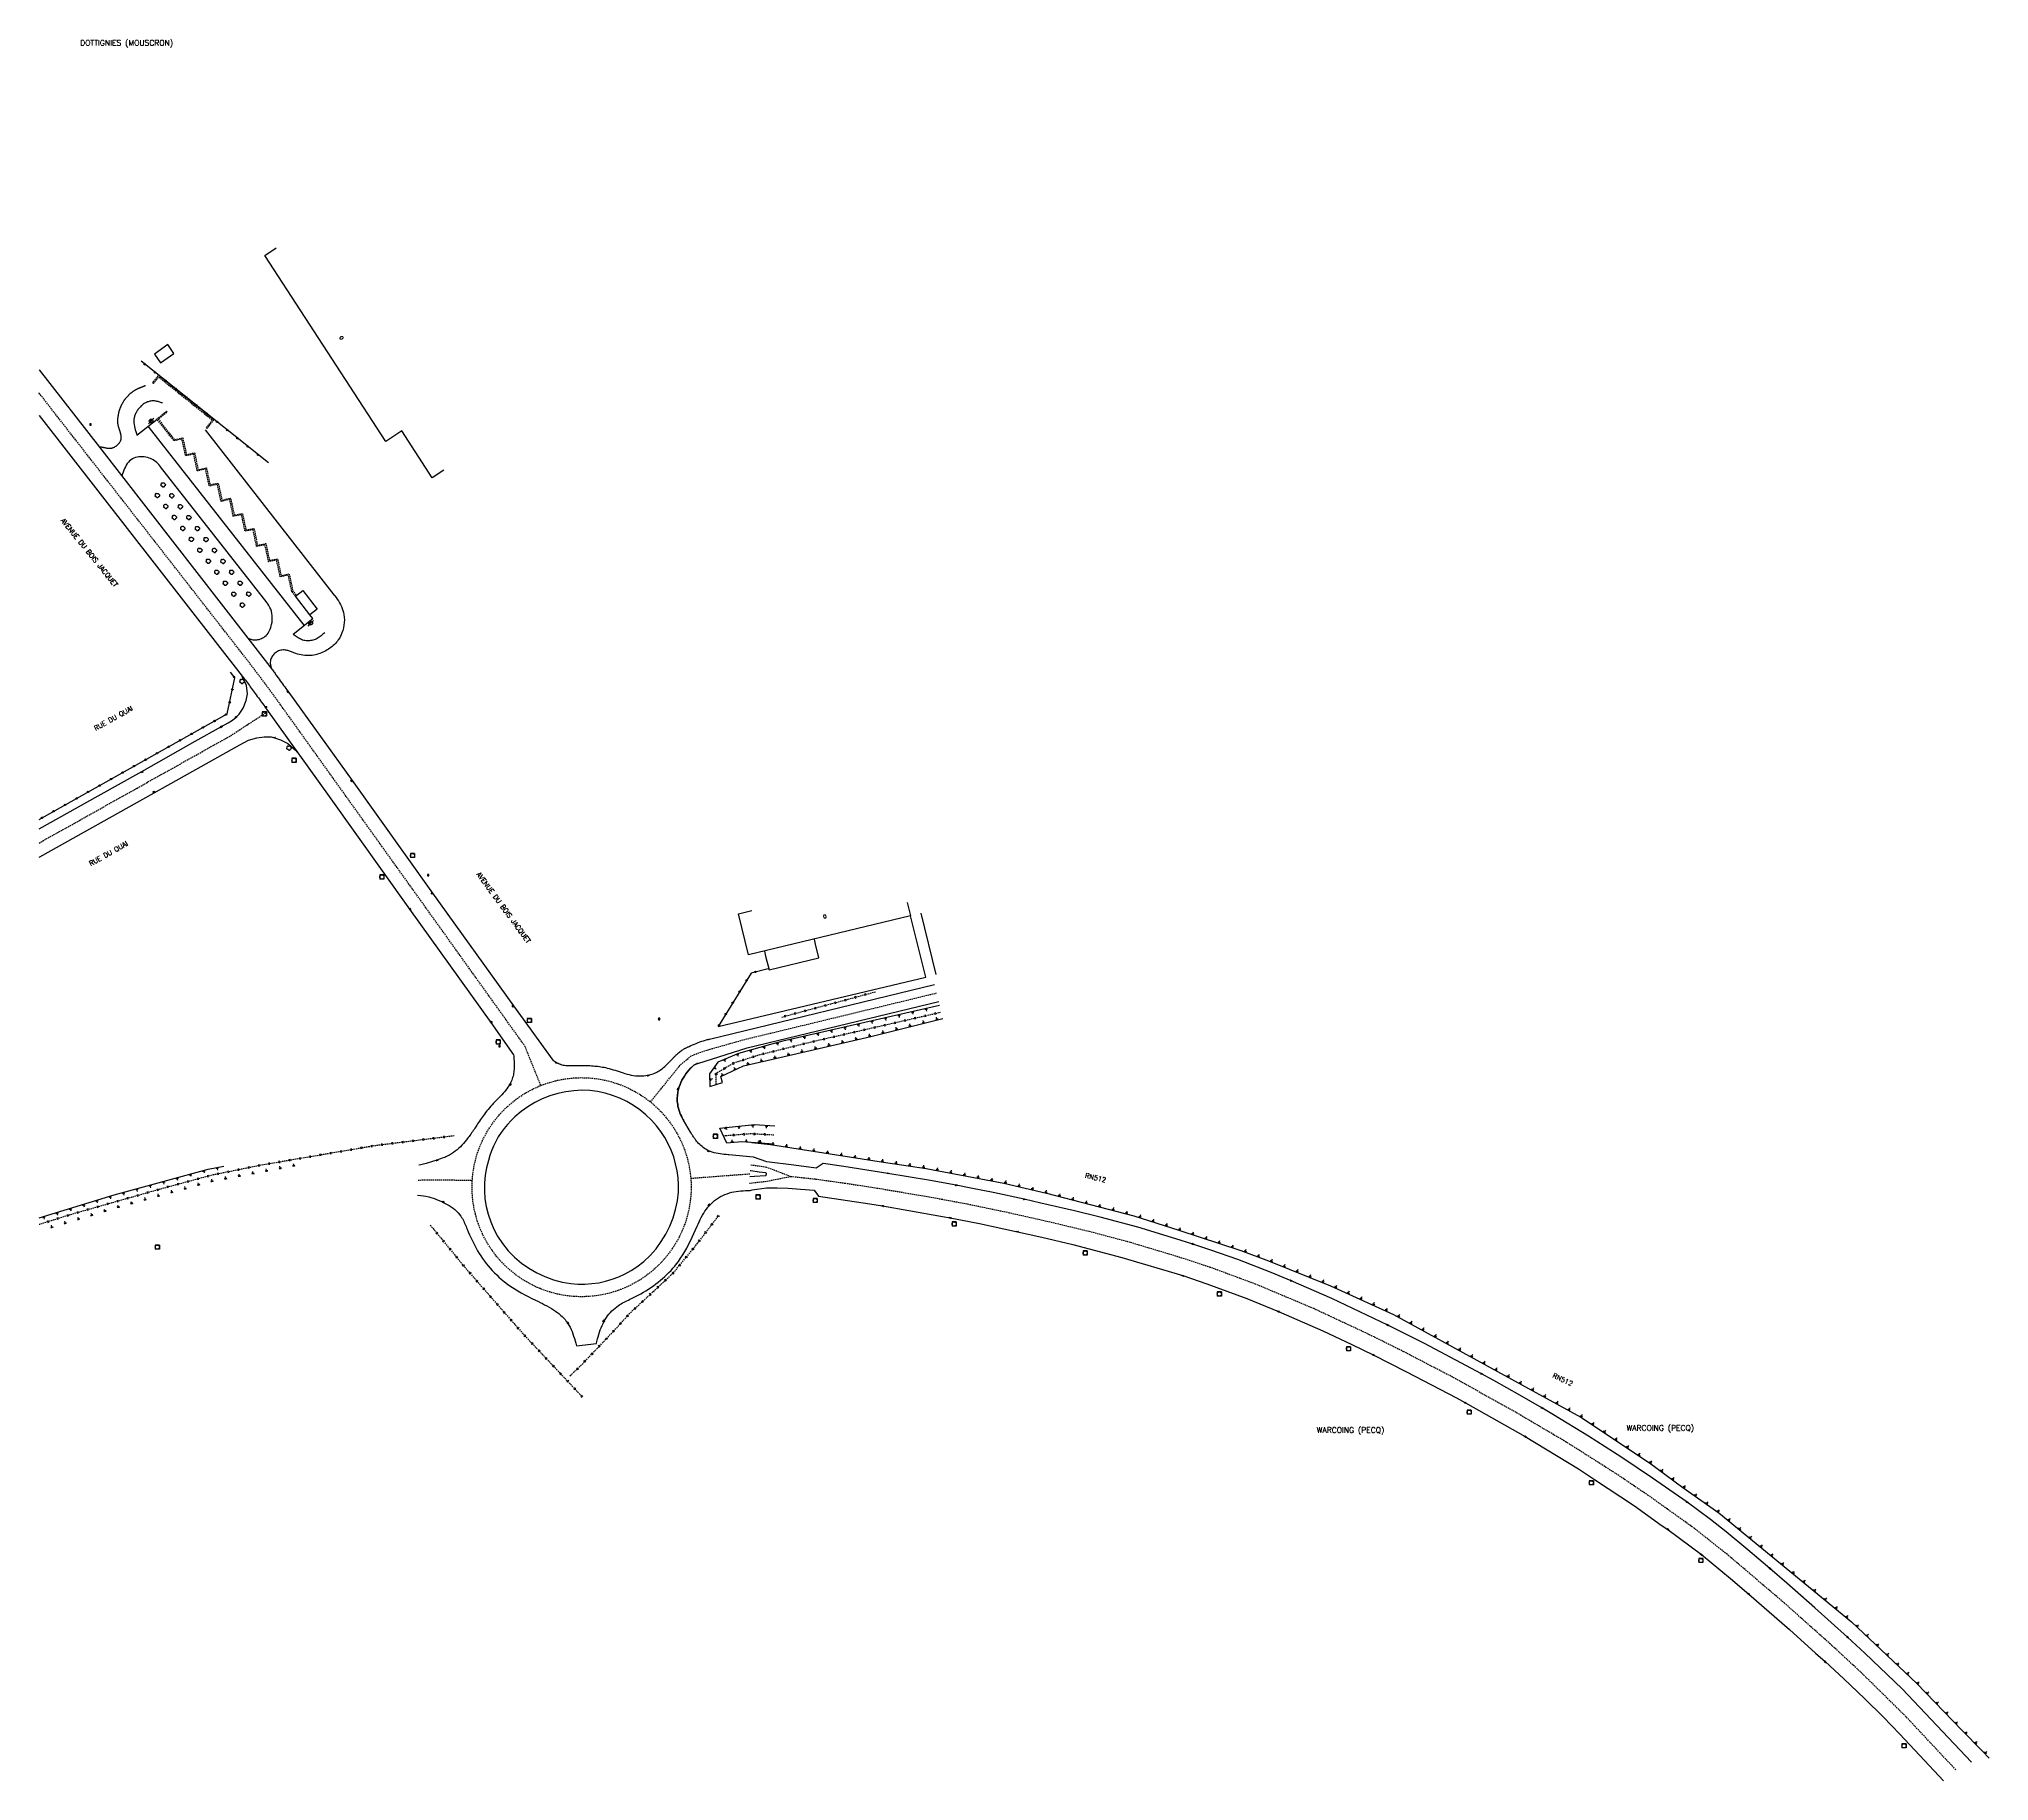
# Model space of a CAD drawing. Header units: millimetres. Extents: x 76000 to 76994, y 157002 to 158000.
# Drawn here: x 76000 to 76703, y 157136 to 157764 of the extents above; entities that cross this region are included whole.
import ezdxf
from ezdxf.enums import TextEntityAlignment as Align

# ---------------------------------------------------------------- set-up
doc = ezdxf.new("R2010")
doc.units = ezdxf.units.MM
doc.linetypes.add('DASHED', pattern=[0.75, 0.5, -0.25])
doc.layers.get('0').update_dxf_attribs({"linetype": 'CONTINUOUS'})
for name, color, linetype in [('W0001', 6, 'DASHED'), ('W0008', 7, 'CONTINUOUS'), ('W0100', 7, 'CONTINUOUS'), ('W0112', 1, 'DASHED'), ('W0211', 2, 'CONTINUOUS'), ('W0220', 5, 'DASHED'), ('W0300', 7, 'CONTINUOUS'), ('W0322', 7, 'CONTINUOUS'), ('W0330', 7, 'CONTINUOUS'), ('W0400', 7, 'CONTINUOUS'), ('W0420', 7, 'CONTINUOUS'), ('W0471', 7, 'CONTINUOUS'), ('W0980', 7, 'CONTINUOUS'), ('W0989', 7, 'CONTINUOUS'), ('W0991', 7, 'CONTINUOUS')]:
    doc.layers.add(name, color=color, linetype=linetype)
doc.styles.get("Standard").update_dxf_attribs({"font": 'romans.shx', "width": 0.85})

# ---------------------------------------------------------------- blocks, each defined once
blk = doc.blocks.new('T400')
for p, q in [((-0.15, 0.3), (0.15, 0.3)), ((-0.15, -0.25), (-0.15, 0.3)), ((-0.15, 0.15), (0.15, 0.15)), ((-0.15, 0), (0.15, 0)), ((0.15, 0.3), (0.15, -0.25)), ((-0.15, -0.15), (0.15, -0.15)), ((-0.15, -0.25), (-0.15, -0.3)), ((-0.15, -0.3), (0.15, -0.3)), ((0.15, -0.3), (0.15, -0.25))]:
    blk.add_line(p, q)
blk = doc.blocks.new('T420')
for p, q in [((0.75, 0.75), (-0.75, 0.75)), ((-0.75, 0.75), (-0.75, -0.75)), ((0.75, 0.75), (0.75, -0.75)), ((0.75, -0.75), (-0.75, -0.75))]:
    blk.add_line(p, q)
blk.add_ellipse((0, 0), major_axis=(-0.53, 0.53), ratio=1, start_param=3.926991, end_param=10.210176)
blk = doc.blocks.new('T300')
for p, q in [((-0.8, 0.51), (-0.86, 0.34)), ((-0.86, 0.34), (-0.86, 0.17)), ((-0.86, 0.17), (-0.74, 0.06)), ((-0.69, 0.63), (-0.8, 0.51)), ((-0.8, -0.06), (-0.74, 0.06)), ((-0.74, 0.06), (-0.69, 0.11)), ((-0.57, 0.69), (-0.69, 0.63)), ((-0.46, 0.69), (-0.57, 0.69)), ((-0.29, 0.63), (-0.46, 0.69)), ((-0.29, 0.63), (-0.17, 0.74)), ((-0.23, 0.57), (-0.29, 0.63)), ((-0.17, 0.74), (-0.06, 0.8)), ((-0.06, 0.8), (0.06, 0.8)), ((0.06, 0.8), (0.23, 0.74)), ((0.23, 0.74), (0.34, 0.63)), ((0.34, 0.63), (0.4, 0.51)), ((0.46, 0.46), (0.34, 0.46)), ((0.4, 0.51), (0.4, 0.46)), ((0.57, 0.4), (0.46, 0.46)), ((0.57, 0.4), (0.69, 0.29)), ((0.69, 0.29), (0.74, 0.17)), ((0.74, 0.06), (0.69, -0.17)), ((0.74, 0.17), (0.74, 0.06)), ((-0.8, -0.17), (-0.8, -0.06)), ((-0.8, -0.23), (-0.8, -0.17)), ((-0.74, -0.34), (-0.8, -0.23)), ((-0.69, -0.4), (-0.74, -0.34)), ((-0.51, -0.46), (-0.69, -0.4)), ((-0.4, -0.46), (-0.51, -0.46)), ((-0.4, -0.46), (-0.34, -0.46)), ((-0.34, -0.46), (-0.34, -0.4)), ((-0.34, -0.51), (-0.34, -0.46)), ((-0.29, -0.63), (-0.34, -0.51)), ((-0.17, -0.74), (-0.29, -0.63)), ((-0.06, -0.8), (-0.17, -0.74)), ((0.06, -0.8), (-0.06, -0.8)), ((0.17, -0.74), (0.06, -0.8)), ((0.23, -0.69), (0.17, -0.74)), ((0.29, -0.46), (0.23, -0.46)), ((0.29, -0.63), (0.23, -0.69)), ((0.46, -0.4), (0.29, -0.46)), ((0.34, -0.51), (0.29, -0.63)), ((0.34, -0.51), (0.34, -0.46)), ((0.57, -0.34), (0.46, -0.4)), ((0.63, -0.29), (0.57, -0.34)), ((0.69, -0.17), (0.63, -0.29))]:
    blk.add_line(p, q)
blk = doc.blocks.new('t322o')
at = {"color": 0, "linetype": 'Continuous'}
for radius in [0.25, 0.15]:
    blk.add_circle((0, 0), radius, dxfattribs=at)
blk = doc.blocks.new('T471')
for p, q in [((-0.333334, 0.333334), (-0.333334, -0.333334)), ((-0.333334, 0.333334), (0.333334, 0.333334)), ((-0.333334, 0), (0, 0)), ((0.500001, 0.500001), (1.000002, 1.000002)), ((-0.500001, -0.500001), (-1.000002, -1.000002)), ((-0.333334, -0.333334), (0.333334, -0.333334))]:
    blk.add_line(p, q)
blk.add_ellipse((0, 0), major_axis=(0.471405, 0.471405), ratio=1, start_param=5.4977871438, end_param=11.780972451)
blk = doc.blocks.new('t220o')
at = {"color": 0, "linetype": 'Continuous'}
for p, q in [((-0.25, 0.25), (0.25, 0.25)), ((-0.25, -0.25), (0.25, -0.25))]:
    blk.add_line(p, q, dxfattribs=at)
blk = doc.blocks.new('t211o')
at = {"color": 0, "linetype": 'Continuous'}
for p, q in [((-0.29, 0.5), (-0.29, 0)), ((0, 1), (0, 0)), ((0.29, 0.5), (0.29, 0))]:
    blk.add_line(p, q, dxfattribs=at)
blk = doc.blocks.new('t330o')
at = {"color": 0, "linetype": 'Continuous'}
for p, q in [((0.25, -0.25), (-0.25, 0.25)), ((-0.25, -0.25), (0.25, 0.25)), ((-0.25, 0.25), (-0.25, -0.25)), ((0.25, 0.25), (-0.25, 0.25)), ((0.25, -0.25), (0.25, 0.25)), ((-0.25, -0.25), (0.25, -0.25)), ((-0.25, -0.25), (-0.25, -0.25))]:
    blk.add_line(p, q, dxfattribs=at)

msp = doc.modelspace()

# ---------------------------------------------------------------- linework, layer by layer
at = {"layer": 'W0001', "flags": 128}
for points in [[(76180.84, 157386.89), (76175.18, 157400.98), (76155.15, 157428.99), (76090.35, 157519.48), (76087.2, 157523.87), (76081.53, 157531.7), (76075.27, 157539.94), (76000.04, 157636.42), (76000.04, 157636.42), (76000.04, 157636.42), (76000.04, 157636.42), (76000.04, 157636.42), (76000, 157636.47)], [(76220.34, 157380.96), (76231.09, 157394.27), (76235.17, 157397.64), (76238.59, 157398.96), (76242.66, 157400.22), (76248.11, 157401.75), (76254.44, 157403.53), (76323.49, 157420.24)], [(76136.6, 157352.77), (76140.11, 157352.95), (76156.14, 157352.76)], [(76256.19, 157354.96), (76234.9, 157353.35)]]:
    msp.add_lwpolyline(points, dxfattribs=at)
at = {"layer": 'W0001'}
for points in [[(76000, 157474.27), (76014.67, 157482.48), (76035.34, 157494.07), (76044.08, 157498.97), (76056.62, 157505.98), (76069.04, 157512.93), (76074.91, 157516.8), (76082.56, 157521.74)], [(76270.98, 157354.03), (76262.25, 157357.37), (76256.42, 157358.21)], [(76690.75, 157140.32), (76687.15, 157144.13), (76672.86, 157159.38), (76656.96, 157175.06), (76646.12, 157185.1), (76629.08, 157200.28), (76609.03, 157217.4), (76596.6, 157227.25), (76579.93, 157239.18), (76568.17, 157247.1), (76550.4, 157258.39), (76532.36, 157268.99), (76509.52, 157281.75), (76491.86, 157290.92), (76479.49, 157297.08), (76459.39, 157306.47), (76438.44, 157315.29), (76422.1, 157321.34), (76409.68, 157325.39), (76393.4, 157330.29), (76378.41, 157334.25), (76365.2, 157337.44), (76349.73, 157340.93), (76334.52, 157344.1), (76320.82, 157346.65), (76302.06, 157349.81), (76290.71, 157351.55), (76279.66, 157353.09), (76270.98, 157354.03), (76262.22, 157352.28), (76256.08, 157351.58)]]:
    msp.add_lwpolyline(points, dxfattribs=at)
at = {"layer": 'W0001', "flags": 128}
msp.add_lwpolyline([(76235.02, 157350.24), (76235.02, 157350.24), (76235, 157349.27), (76234.97, 157348.3), (76234.91, 157347.34), (76234.83, 157346.37), (76234.72, 157345.41), (76234.59, 157344.45), (76234.43, 157343.49), (76234.26, 157342.54), (76234.06, 157341.59), (76233.83, 157340.65), (76233.59, 157339.71), (76233.32, 157338.78), (76233.02, 157337.86), (76232.71, 157336.94), (76232.37, 157336.03), (76232.01, 157335.13), (76231.63, 157334.24), (76231.23, 157333.36), (76230.8, 157332.49), (76230.35, 157331.63), (76229.89, 157330.78), (76229.4, 157329.95), (76228.89, 157329.12), (76228.36, 157328.31), (76227.81, 157327.51), (76227.25, 157326.73), (76226.66, 157325.95), (76226.06, 157325.2), (76225.43, 157324.46), (76224.79, 157323.73), (76224.13, 157323.02), (76223.45, 157322.33), (76222.76, 157321.65), (76222.05, 157320.99), (76221.32, 157320.35), (76220.58, 157319.73), (76219.83, 157319.12), (76219.06, 157318.53), (76218.27, 157317.97), (76217.47, 157317.42), (76216.66, 157316.89), (76215.83, 157316.38), (76215, 157315.89), (76214.15, 157315.43), (76213.29, 157314.98), (76212.42, 157314.56), (76211.54, 157314.15), (76210.65, 157313.77), (76209.75, 157313.41), (76208.84, 157313.07), (76207.92, 157312.76), (76207, 157312.47), (76206.07, 157312.2), (76205.13, 157311.95), (76204.19, 157311.72), (76203.24, 157311.52), (76202.29, 157311.35), (76201.33, 157311.19), (76200.37, 157311.06), (76199.41, 157310.96), (76198.44, 157310.87), (76197.48, 157310.81), (76196.51, 157310.78), (76195.54, 157310.77), (76194.57, 157310.78), (76193.6, 157310.81), (76192.64, 157310.87), (76191.67, 157310.96), (76190.71, 157311.06), (76189.75, 157311.19), (76188.79, 157311.35), (76187.84, 157311.52), (76186.89, 157311.72), (76185.95, 157311.95), (76185.01, 157312.2), (76184.08, 157312.47), (76183.16, 157312.76), (76182.24, 157313.07), (76181.33, 157313.41), (76180.43, 157313.77), (76179.54, 157314.15), (76178.66, 157314.56), (76177.79, 157314.98), (76176.93, 157315.43), (76176.08, 157315.89), (76175.25, 157316.38), (76174.42, 157316.89), (76173.61, 157317.42), (76172.81, 157317.97), (76172.02, 157318.53), (76171.25, 157319.12), (76170.5, 157319.73), (76169.76, 157320.35), (76169.03, 157320.99), (76168.32, 157321.65), (76167.63, 157322.33), (76166.95, 157323.02), (76166.29, 157323.73), (76165.65, 157324.46), (76165.03, 157325.2), (76164.42, 157325.95), (76163.83, 157326.73), (76163.27, 157327.51), (76162.72, 157328.31), (76162.19, 157329.12), (76161.68, 157329.95), (76161.19, 157330.78), (76160.73, 157331.63), (76160.28, 157332.49), (76159.86, 157333.36), (76159.45, 157334.24), (76159.07, 157335.13), (76158.71, 157336.03), (76158.37, 157336.94), (76158.06, 157337.86), (76157.76, 157338.78), (76157.5, 157339.71), (76157.25, 157340.65), (76157.02, 157341.59), (76156.82, 157342.54), (76156.65, 157343.49), (76156.49, 157344.45), (76156.36, 157345.41), (76156.26, 157346.37), (76156.17, 157347.34), (76156.11, 157348.3), (76156.08, 157349.27), (76156.07, 157350.24), (76156.07, 157350.24), (76156.08, 157351.21), (76156.11, 157352.18), (76156.17, 157353.14), (76156.26, 157354.11), (76156.36, 157355.07), (76156.49, 157356.03), (76156.65, 157356.99), (76156.82, 157357.94), (76157.02, 157358.89), (76157.25, 157359.83), (76157.5, 157360.77), (76157.76, 157361.7), (76158.06, 157362.62), (76158.37, 157363.54), (76158.71, 157364.45), (76159.07, 157365.35), (76159.45, 157366.24), (76159.86, 157367.12), (76160.28, 157367.99), (76160.73, 157368.85), (76161.19, 157369.7), (76161.68, 157370.54), (76162.19, 157371.36), (76162.72, 157372.17), (76163.27, 157372.97), (76163.83, 157373.76), (76164.42, 157374.53), (76165.03, 157375.28), (76165.65, 157376.02), (76166.29, 157376.75), (76166.95, 157377.46), (76167.63, 157378.15), (76168.32, 157378.83), (76169.03, 157379.49), (76169.76, 157380.13), (76170.5, 157380.76), (76171.25, 157381.36), (76172.02, 157381.95), (76172.81, 157382.52), (76173.61, 157383.06), (76174.42, 157383.59), (76175.25, 157384.1), (76176.08, 157384.59), (76176.93, 157385.05), (76177.79, 157385.5), (76178.66, 157385.93), (76179.54, 157386.33), (76180.43, 157386.71), (76181.33, 157387.07), (76182.24, 157387.41), (76183.16, 157387.72), (76184.08, 157388.02), (76185.01, 157388.29), (76185.95, 157388.53), (76186.89, 157388.76), (76187.84, 157388.96), (76188.79, 157389.13), (76189.75, 157389.29), (76190.71, 157389.42), (76191.67, 157389.53), (76192.64, 157389.61), (76193.6, 157389.67), (76194.57, 157389.7), (76195.54, 157389.72), (76196.51, 157389.7), (76197.48, 157389.67), (76198.44, 157389.61), (76199.41, 157389.53), (76200.37, 157389.42), (76201.33, 157389.29), (76202.29, 157389.13), (76203.24, 157388.96), (76204.19, 157388.76), (76205.13, 157388.53), (76206.07, 157388.29), (76207, 157388.02), (76207.92, 157387.72), (76208.84, 157387.41), (76209.75, 157387.07), (76210.65, 157386.71), (76211.54, 157386.33), (76212.42, 157385.93), (76213.29, 157385.5), (76214.15, 157385.05), (76215, 157384.59), (76215.83, 157384.1), (76216.66, 157383.59), (76217.47, 157383.06), (76218.27, 157382.52), (76219.06, 157381.95), (76219.83, 157381.36), (76220.58, 157380.76), (76221.32, 157380.13), (76222.05, 157379.49), (76222.76, 157378.83), (76223.45, 157378.15), (76224.13, 157377.46), (76224.79, 157376.75), (76225.43, 157376.02), (76226.06, 157375.28), (76226.66, 157374.53), (76227.25, 157373.76), (76227.81, 157372.97), (76228.36, 157372.17), (76228.89, 157371.36), (76229.4, 157370.54), (76229.89, 157369.7), (76230.35, 157368.85), (76230.8, 157367.99), (76231.23, 157367.12), (76231.63, 157366.24), (76232.01, 157365.35), (76232.37, 157364.45), (76232.71, 157363.54), (76233.02, 157362.62), (76233.32, 157361.7), (76233.59, 157360.77), (76233.83, 157359.83), (76234.06, 157358.89), (76234.26, 157357.94), (76234.43, 157356.99), (76234.59, 157356.03), (76234.72, 157355.07), (76234.83, 157354.11), (76234.91, 157353.14), (76234.97, 157352.18), (76235, 157351.21)], close=True, dxfattribs=at)
at = {"layer": 'W0008', "flags": 128}
for points in [[(76000, 157644.85), (76000.04, 157644.8), (76021.76, 157616.99), (76083.13, 157537.93), (76083.17, 157537.9), (76083.19, 157537.87), (76083.22, 157537.82), (76083.24, 157537.79), (76083.28, 157537.76), (76083.3, 157537.71), (76083.33, 157537.68), (76083.36, 157537.65), (76083.38, 157537.62), (76083.42, 157537.57), (76083.65, 157537.26), (76083.89, 157536.95), (76084.13, 157536.64), (76084.36, 157536.31), (76084.59, 157535.99), (76084.82, 157535.68), (76085.05, 157535.35), (76085.28, 157535.04), (76085.51, 157534.71), (76085.74, 157534.39), (76085.74, 157534.39), (76086.14, 157533.84), (76086.54, 157533.29), (76086.94, 157532.74), (76087.35, 157532.18), (76087.76, 157531.63), (76088.16, 157531.09), (76088.56, 157530.54), (76088.97, 157529.99), (76089.37, 157529.43), (76089.77, 157528.88), (76089.77, 157528.88), (76089.79, 157528.85), (76089.83, 157528.81), (76089.85, 157528.77), (76089.87, 157528.73), (76089.9, 157528.7), (76089.93, 157528.66), (76089.95, 157528.62), (76089.98, 157528.59), (76090.01, 157528.55), (76090.04, 157528.51), (76112.83, 157496.79), (76141.76, 157456.25), (76170.95, 157415.6), (76185.12, 157396.03), (76185.26, 157395.93), (76185.4, 157395.84), (76185.54, 157395.76), (76185.67, 157395.67), (76185.81, 157395.59), (76185.95, 157395.5), (76186.09, 157395.42), (76186.23, 157395.34), (76186.37, 157395.26), (76186.51, 157395.18), (76186.7, 157395.07), (76186.88, 157394.98), (76187.07, 157394.89), (76187.26, 157394.81), (76187.45, 157394.73), (76187.64, 157394.65), (76187.83, 157394.57), (76188.03, 157394.51), (76188.22, 157394.43), (76188.42, 157394.38), (76188.9, 157394.26), (76189.37, 157394.18), (76189.86, 157394.12), (76190.34, 157394.07), (76190.83, 157394.06), (76191.33, 157394.04), (76191.83, 157394.04), (76192.33, 157394.05), (76192.82, 157394.07), (76193.32, 157394.09), (76193.9, 157394.1), (76194.48, 157394.1), (76195.07, 157394.12), (76195.65, 157394.12), (76196.22, 157394.12), (76196.81, 157394.1), (76197.39, 157394.08), (76197.97, 157394.07), (76198.54, 157394.04), (76199.12, 157394), (76199.69, 157393.96), (76200.26, 157393.91), (76200.83, 157393.86), (76201.4, 157393.8), (76201.96, 157393.72), (76202.53, 157393.64), (76203.09, 157393.55), (76203.65, 157393.44), (76204.21, 157393.33), (76204.76, 157393.19), (76205.48, 157393), (76206.2, 157392.8), (76206.91, 157392.58), (76207.62, 157392.36), (76208.33, 157392.13), (76209.04, 157391.89), (76209.75, 157391.66), (76210.47, 157391.44), (76211.18, 157391.22), (76211.91, 157391.01), (76211.91, 157391.01), (76212.66, 157390.84), (76213.41, 157390.67), (76214.17, 157390.54), (76214.93, 157390.43), (76215.7, 157390.37), (76216.47, 157390.32), (76217.22, 157390.32), (76217.99, 157390.37), (76218.74, 157390.46), (76219.49, 157390.59), (76219.95, 157390.7), (76220.41, 157390.82), (76220.87, 157390.96), (76221.32, 157391.12), (76221.76, 157391.31), (76222.2, 157391.51), (76222.63, 157391.71), (76223.05, 157391.95), (76223.46, 157392.18), (76223.86, 157392.45), (76224.29, 157392.74), (76224.69, 157393.04), (76225.1, 157393.37), (76225.49, 157393.7), (76225.87, 157394.05), (76226.24, 157394.4), (76226.61, 157394.76), (76226.98, 157395.13), (76227.33, 157395.51), (76227.68, 157395.88), (76227.85, 157396.07), (76228.02, 157396.26), (76228.19, 157396.43), (76228.37, 157396.62), (76228.54, 157396.8), (76228.71, 157396.99), (76228.88, 157397.16), (76229.06, 157397.35), (76229.23, 157397.52), (76229.41, 157397.71), (76229.68, 157397.96), (76229.95, 157398.21), (76230.23, 157398.44), (76230.5, 157398.69), (76230.79, 157398.91), (76231.08, 157399.15), (76231.38, 157399.36), (76231.67, 157399.57), (76231.98, 157399.77), (76232.29, 157399.96), (76232.29, 157399.96), (76232.49, 157400.07), (76232.68, 157400.18), (76232.88, 157400.29), (76233.07, 157400.38), (76233.27, 157400.49), (76233.47, 157400.58), (76233.67, 157400.68), (76233.87, 157400.77), (76234.07, 157400.86), (76234.27, 157400.96), (76234.91, 157401.25), (76235.56, 157401.53), (76236.2, 157401.82), (76236.85, 157402.08), (76237.5, 157402.33), (76238.17, 157402.58), (76238.82, 157402.81), (76239.49, 157403.03), (76240.17, 157403.22), (76240.84, 157403.41), (76240.92, 157403.42), (76240.99, 157403.44), (76241.06, 157403.47), (76241.14, 157403.49), (76241.21, 157403.5), (76241.28, 157403.52), (76241.36, 157403.53), (76241.43, 157403.55), (76241.51, 157403.58), (76241.58, 157403.59), (76322.75, 157423.29)], [(76038.38, 157639.06), (76038.35, 157639.06), (76038.2, 157639), (76038.05, 157638.95), (76037.89, 157638.89), (76037.74, 157638.84), (76037.58, 157638.78), (76037.43, 157638.72), (76037.27, 157638.67), (76037.12, 157638.61), (76036.97, 157638.56), (76036.81, 157638.5), (76036.67, 157638.44), (76036.52, 157638.38), (76036.36, 157638.31), (76036.21, 157638.25), (76036.06, 157638.19), (76035.92, 157638.13), (76035.77, 157638.05), (76035.62, 157637.99), (76035.47, 157637.91), (76035.38, 157637.88), (76035.24, 157637.8), (76035.09, 157637.72), (76034.95, 157637.64), (76034.81, 157637.56), (76034.67, 157637.49), (76034.53, 157637.39), (76034.39, 157637.31), (76034.25, 157637.22), (76034.11, 157637.14), (76033.98, 157637.05), (76033.84, 157636.96), (76033.71, 157636.86), (76033.58, 157636.77), (76033.45, 157636.66), (76033.31, 157636.57), (76033.19, 157636.47), (76033.05, 157636.36), (76032.93, 157636.25), (76032.91, 157636.24), (76032.79, 157636.14), (76032.67, 157636.03), (76032.55, 157635.93), (76032.43, 157635.82), (76032.31, 157635.69), (76032.2, 157635.58), (76032.08, 157635.47), (76031.96, 157635.35), (76031.85, 157635.24), (76031.74, 157635.11), (76031.63, 157634.99), (76031.52, 157634.86), (76031.41, 157634.74), (76031.31, 157634.61), (76031.21, 157634.49), (76031.11, 157634.36), (76031.01, 157634.24), (76030.91, 157634.1), (76030.81, 157633.97), (76030.73, 157633.86), (76030.64, 157633.72), (76030.55, 157633.6), (76030.46, 157633.46), (76030.37, 157633.32), (76030.29, 157633.18), (76030.2, 157633.04), (76030.12, 157632.9), (76030.04, 157632.75), (76029.96, 157632.61), (76029.88, 157632.47), (76029.8, 157632.32), (76029.72, 157632.18), (76029.65, 157632.04), (76029.58, 157631.88), (76029.51, 157631.74), (76029.45, 157631.58), (76029.39, 157631.44), (76029.33, 157631.29), (76029.31, 157631.25), (76029.25, 157631.11), (76029.19, 157630.96), (76029.14, 157630.8), (76029.08, 157630.65), (76029.03, 157630.49), (76028.97, 157630.35), (76028.93, 157630.19), (76028.88, 157630.04), (76028.83, 157629.88), (76028.79, 157629.72), (76028.75, 157629.55), (76028.71, 157629.4), (76028.67, 157629.24), (76028.63, 157629.08), (76028.6, 157628.93), (76028.56, 157628.76), (76028.53, 157628.6), (76028.5, 157628.44), (76028.47, 157628.27), (76028.44, 157628.13), (76028.42, 157627.96), (76028.39, 157627.8), (76028.37, 157627.63), (76028.35, 157627.47), (76028.33, 157627.3), (76028.32, 157627.15), (76028.3, 157626.97), (76028.29, 157626.82), (76028.28, 157626.65), (76028.28, 157626.47), (76028.28, 157626.32), (76028.28, 157626.16), (76028.29, 157625.99), (76028.3, 157625.83), (76028.32, 157625.66), (76028.33, 157625.51), (76028.35, 157625.35), (76028.38, 157625.19), (76028.39, 157625.13), (76028.42, 157624.97), (76028.45, 157624.82), (76028.49, 157624.66), (76028.53, 157624.51), (76028.57, 157624.35), (76028.62, 157624.19), (76028.67, 157624.05), (76028.72, 157623.9), (76028.77, 157623.74), (76028.82, 157623.58), (76028.88, 157623.43), (76028.92, 157623.27), (76028.98, 157623.11), (76029.03, 157622.96), (76029.09, 157622.8), (76029.13, 157622.65), (76029.19, 157622.49), (76029.24, 157622.33), (76029.28, 157622.16), (76029.31, 157622.04), (76029.35, 157621.88), (76029.39, 157621.71), (76029.42, 157621.55), (76029.45, 157621.38), (76029.49, 157621.22), (76029.5, 157621.05), (76029.52, 157620.88), (76029.53, 157620.72), (76029.54, 157620.55), (76029.54, 157620.4), (76029.53, 157620.22), (76029.52, 157620.07), (76029.5, 157619.91), (76029.47, 157619.74), (76029.44, 157619.58), (76029.4, 157619.43), (76029.38, 157619.38), (76029.32, 157619.22), (76029.27, 157619.07), (76029.2, 157618.93), (76029.12, 157618.79), (76029.04, 157618.65), (76028.95, 157618.5), (76028.85, 157618.36), (76028.75, 157618.24), (76028.65, 157618.1), (76028.53, 157617.97), (76028.42, 157617.85), (76028.3, 157617.74), (76028.17, 157617.61), (76028.05, 157617.51), (76027.91, 157617.41), (76027.78, 157617.3), (76027.65, 157617.21), (76027.51, 157617.12), (76027.36, 157617.02), (76027.22, 157616.93), (76027.07, 157616.85), (76026.92, 157616.79), (76026.76, 157616.71), (76026.62, 157616.66), (76026.46, 157616.6), (76026.3, 157616.55), (76026.15, 157616.51), (76025.98, 157616.48), (76025.83, 157616.46), (76025.66, 157616.44), (76025.65, 157616.44), (76025.48, 157616.43), (76025.33, 157616.43), (76025.16, 157616.43), (76025, 157616.44), (76024.84, 157616.46), (76024.68, 157616.49), (76024.51, 157616.51), (76024.35, 157616.54), (76024.19, 157616.57), (76024.03, 157616.62), (76023.87, 157616.65), (76023.7, 157616.68), (76023.55, 157616.71), (76023.38, 157616.74), (76023.22, 157616.77), (76023.21, 157616.79), (76023.05, 157616.82), (76022.88, 157616.84), (76022.73, 157616.87), (76022.56, 157616.9), (76022.4, 157616.91), (76022.24, 157616.93), (76022.08, 157616.96), (76021.91, 157616.98), (76021.76, 157616.99)], [(76044.48, 157632.86), (76044.16, 157632.97), (76043.84, 157633.08), (76043.53, 157633.19), (76043.21, 157633.28), (76042.9, 157633.37), (76042.58, 157633.45), (76042.26, 157633.51), (76041.94, 157633.56), (76041.61, 157633.59), (76041.29, 157633.62), (76040.97, 157633.61), (76040.64, 157633.59), (76040.32, 157633.55), (76040, 157633.5), (76039.68, 157633.42), (76039.36, 157633.33), (76039.05, 157633.22), (76038.74, 157633.09), (76038.44, 157632.95), (76038.15, 157632.8), (76037.86, 157632.63), (76037.57, 157632.42), (76037.3, 157632.22), (76037.03, 157632), (76036.77, 157631.78), (76036.53, 157631.53), (76036.29, 157631.28), (76036.06, 157631.02), (76035.85, 157630.75), (76035.64, 157630.47), (76035.64, 157630.47), (76035.46, 157630.19), (76035.28, 157629.92), (76035.11, 157629.63), (76034.96, 157629.35), (76034.82, 157629.05), (76034.68, 157628.74), (76034.57, 157628.44), (76034.47, 157628.13), (76034.39, 157627.81), (76034.32, 157627.52), (76034.23, 157626.91), (76034.2, 157626.28), (76034.22, 157625.67), (76034.29, 157625.05), (76034.4, 157624.44), (76034.54, 157623.81), (76034.71, 157623.19), (76034.89, 157622.56), (76035.1, 157621.92), (76035.3, 157621.3), (76035.3, 157621.3), (76042.54, 157627)], [(76000, 157628.38), (76000.04, 157628.33), (76000.04, 157628.33), (76000.04, 157628.33), (76000.04, 157628.33), (76000.04, 157628.33), (76074.09, 157533.34), (76074.12, 157533.31), (76074.15, 157533.28), (76074.18, 157533.25), (76074.2, 157533.2), (76074.23, 157533.17), (76074.27, 157533.14), (76074.29, 157533.09), (76074.32, 157533.06), (76074.34, 157533.03), (76074.37, 157533), (76074.37, 157533), (76074.73, 157532.52), (76075.09, 157532.05), (76075.45, 157531.58), (76075.8, 157531.09), (76076.16, 157530.61), (76076.51, 157530.14), (76076.86, 157529.65), (76077.21, 157529.17), (76077.56, 157528.69), (76077.9, 157528.2), (76078.29, 157527.67), (76078.67, 157527.14), (76079.05, 157526.61), (76079.43, 157526.09), (76079.82, 157525.56), (76080.21, 157525.03), (76080.59, 157524.5), (76080.97, 157523.97), (76081.35, 157523.43), (76081.74, 157522.9), (76081.74, 157522.9), (76081.76, 157522.86), (76081.78, 157522.82), (76081.82, 157522.79), (76081.84, 157522.75), (76081.86, 157522.72), (76081.89, 157522.68), (76081.92, 157522.64), (76081.94, 157522.61), (76081.97, 157522.57), (76081.99, 157522.53), (76081.99, 157522.53), (76104.61, 157491), (76133.58, 157450.43), (76162.88, 157409.62), (76171.02, 157397.97), (76171.02, 157397.97), (76171.08, 157397.41), (76171.12, 157396.83), (76171.18, 157396.25), (76171.22, 157395.67), (76171.25, 157395.11), (76171.27, 157394.53), (76171.28, 157393.96), (76171.27, 157393.39), (76171.24, 157392.81), (76171.18, 157392.24), (76171.18, 157392.24), (76171.12, 157391.74), (76171.04, 157391.24), (76170.94, 157390.74), (76170.82, 157390.24), (76170.68, 157389.75), (76170.53, 157389.25), (76170.35, 157388.78), (76170.16, 157388.31), (76169.95, 157387.85), (76169.72, 157387.41), (76169.37, 157386.82), (76168.99, 157386.24), (76168.59, 157385.68), (76168.16, 157385.13), (76167.7, 157384.6), (76167.24, 157384.08), (76166.76, 157383.57), (76166.27, 157383.07), (76165.79, 157382.57), (76165.3, 157382.07), (76165.3, 157382.07), (76164.78, 157381.54), (76164.28, 157381.01), (76163.78, 157380.47), (76163.29, 157379.93), (76162.8, 157379.4), (76162.32, 157378.85), (76161.85, 157378.29), (76161.39, 157377.73), (76160.94, 157377.16), (76160.5, 157376.59), (76160.5, 157376.59), (76160.14, 157376.09), (76159.78, 157375.6), (76159.43, 157375.09), (76159.09, 157374.59), (76158.75, 157374.07), (76158.41, 157373.55), (76158.08, 157373.05), (76157.75, 157372.54), (76157.41, 157372.02), (76157.07, 157371.51), (76157.07, 157371.51), (76156.78, 157371.07), (76156.5, 157370.65), (76156.2, 157370.21), (76155.9, 157369.79), (76155.6, 157369.35), (76155.3, 157368.93), (76154.99, 157368.51), (76154.67, 157368.09), (76154.35, 157367.68), (76154.02, 157367.26), (76153.51, 157366.64), (76152.97, 157366.01), (76152.41, 157365.4), (76151.84, 157364.81), (76151.26, 157364.25), (76150.65, 157363.7), (76150.02, 157363.18), (76149.37, 157362.7), (76148.69, 157362.25), (76147.99, 157361.83), (76147.56, 157361.61), (76147.12, 157361.39), (76146.67, 157361.19), (76146.22, 157361), (76145.76, 157360.81), (76145.29, 157360.65), (76144.68, 157360.43), (76143.39, 157359.97), (76141.76, 157359.48), (76139.51, 157358.76), (76137.6, 157358.29), (76136.83, 157358.12)], [(76095.6, 157552.74), (76039.35, 157624.48)], [(76059.91, 157623.19), (76106.31, 157563.77), (76106.34, 157563.73), (76106.37, 157563.7), (76106.4, 157563.66), (76106.43, 157563.63), (76106.45, 157563.59), (76106.48, 157563.55), (76106.51, 157563.52), (76106.54, 157563.48), (76106.56, 157563.45), (76106.59, 157563.41), (76107.04, 157562.81), (76107.48, 157562.19), (76107.9, 157561.53), (76108.28, 157560.87), (76108.64, 157560.2), (76108.96, 157559.52), (76109.25, 157558.81), (76109.5, 157558.09), (76109.71, 157557.36), (76109.86, 157556.61), (76109.99, 157555.67), (76110.04, 157554.72), (76110.02, 157553.75), (76109.91, 157552.8), (76109.74, 157551.84), (76109.5, 157550.91), (76109.19, 157550), (76108.81, 157549.12), (76108.37, 157548.28), (76107.86, 157547.48), (76107.53, 157547.05), (76107.19, 157546.63), (76106.83, 157546.23), (76106.44, 157545.84), (76106.04, 157545.47), (76105.63, 157545.13), (76105.2, 157544.78), (76104.76, 157544.45), (76104.31, 157544.16), (76103.85, 157543.86), (76103.35, 157543.56), (76102.84, 157543.3), (76102.32, 157543.03), (76101.8, 157542.8), (76101.26, 157542.6), (76100.72, 157542.41), (76100.18, 157542.24), (76099.62, 157542.1), (76099.07, 157541.99), (76098.5, 157541.89), (76097.83, 157541.83), (76097.17, 157541.8), (76096.5, 157541.82), (76095.82, 157541.86), (76095.14, 157541.94), (76094.48, 157542.05), (76093.82, 157542.21), (76093.15, 157542.38), (76092.5, 157542.59), (76091.86, 157542.82), (76091.86, 157542.82), (76091.55, 157542.93), (76091.25, 157543.05), (76090.94, 157543.18), (76090.64, 157543.3), (76090.33, 157543.41), (76090.02, 157543.52), (76089.71, 157543.62), (76089.39, 157543.71), (76089.08, 157543.77), (76088.76, 157543.82), (76088.36, 157543.84), (76087.94, 157543.84), (76087.53, 157543.79), (76087.12, 157543.73), (76086.72, 157543.62), (76086.32, 157543.48), (76085.93, 157543.31), (76085.57, 157543.1), (76085.21, 157542.87), (76084.89, 157542.6), (76084.61, 157542.32), (76084.36, 157542.01), (76084.12, 157541.7), (76083.92, 157541.35), (76083.74, 157541), (76083.6, 157540.64), (76083.48, 157540.26), (76083.4, 157539.89), (76083.35, 157539.5), (76083.35, 157539.12), (76083.36, 157538.92), (76083.38, 157538.71), (76083.41, 157538.51), (76083.45, 157538.31), (76083.49, 157538.1), (76083.54, 157537.9), (76083.6, 157537.7), (76083.65, 157537.51), (76083.71, 157537.31), (76083.77, 157537.1)], [(76075.23, 157548.12), (76075.23, 157548.12), (76075.37, 157548.06), (76075.51, 157548), (76075.66, 157547.95), (76075.8, 157547.91), (76075.95, 157547.84), (76076.09, 157547.8), (76076.24, 157547.75), (76076.39, 157547.7), (76076.54, 157547.67), (76076.69, 157547.62), (76076.69, 157547.62), (76077.12, 157547.55), (76077.56, 157547.51), (76078.01, 157547.5), (76078.46, 157547.53), (76078.9, 157547.59), (76079.34, 157547.68), (76079.77, 157547.83), (76080.19, 157547.98), (76080.59, 157548.17), (76080.98, 157548.39), (76081.42, 157548.72), (76081.83, 157549.07), (76082.21, 157549.48), (76082.55, 157549.92), (76082.84, 157550.39), (76083.11, 157550.89), (76083.34, 157551.4), (76083.55, 157551.95), (76083.71, 157552.5), (76083.84, 157553.07), (76083.99, 157553.85), (76084.06, 157554.65), (76084.07, 157555.45), (76084.02, 157556.23), (76083.91, 157557.01), (76083.74, 157557.78), (76083.5, 157558.51), (76083.21, 157559.21), (76082.85, 157559.89), (76082.42, 157560.51), (76082.4, 157560.54), (76082.38, 157560.57), (76082.36, 157560.59), (76082.34, 157560.62), (76082.32, 157560.65), (76082.29, 157560.67), (76082.28, 157560.7), (76082.25, 157560.73), (76082.23, 157560.75), (76082.22, 157560.78), (76043.79, 157609.9), (76043.77, 157609.94), (76043.74, 157609.97), (76043.71, 157610), (76043.68, 157610.05), (76043.66, 157610.08), (76043.63, 157610.11), (76043.61, 157610.15), (76043.57, 157610.19), (76043.54, 157610.22), (76043.52, 157610.25), (76043.52, 157610.25), (76043.18, 157610.65), (76042.81, 157611.05), (76042.42, 157611.41), (76042, 157611.75), (76041.57, 157612.06), (76041.12, 157612.34), (76040.65, 157612.61), (76040.16, 157612.84), (76039.65, 157613.03), (76039.13, 157613.2), (76038.51, 157613.34), (76037.89, 157613.44), (76037.25, 157613.47), (76036.61, 157613.47), (76035.98, 157613.42), (76035.36, 157613.31), (76034.76, 157613.16), (76034.19, 157612.96), (76033.66, 157612.71), (76033.16, 157612.39), (76033.16, 157612.39), (76032.66, 157611.99), (76032.22, 157611.53), (76031.82, 157611.03), (76031.46, 157610.49), (76031.14, 157609.89), (76030.84, 157609.29), (76030.57, 157608.63), (76030.32, 157607.97), (76030.07, 157607.3), (76029.83, 157606.61), (76029.83, 157606.61)], [(76102.95, 157550.05), (76102.63, 157549.77), (76102.31, 157549.49), (76101.98, 157549.22), (76101.66, 157548.94), (76101.32, 157548.69), (76100.98, 157548.44), (76100.62, 157548.21), (76100.26, 157548), (76099.89, 157547.8), (76099.51, 157547.63), (76099.51, 157547.63), (76099.12, 157547.49), (76098.72, 157547.36), (76098.31, 157547.27), (76097.9, 157547.21), (76097.48, 157547.16), (76097.07, 157547.13), (76096.65, 157547.15), (76096.23, 157547.18), (76095.83, 157547.24), (76095.43, 157547.32), (76095.01, 157547.44), (76094.6, 157547.6), (76094.2, 157547.79), (76093.82, 157547.99), (76093.44, 157548.21), (76093.06, 157548.46), (76092.69, 157548.71), (76092.33, 157548.98), (76091.96, 157549.24), (76091.6, 157549.52), (76091.6, 157549.52), (76098.65, 157555.19), (76097.57, 157556.52)], [(76323.38, 157426.85), (76317.87, 157448.98)], [(76244.77, 157408.19), (76319.56, 157425.9), (76314.05, 157448.01)], [(76237.47, 157394.86), (76237.4, 157394.85), (76237.35, 157394.83), (76237.29, 157394.82), (76237.23, 157394.8), (76237.18, 157394.78), (76237.12, 157394.77), (76237.06, 157394.74), (76237.01, 157394.72), (76236.94, 157394.71), (76236.89, 157394.69), (76236.65, 157394.58), (76236.42, 157394.46), (76236.2, 157394.33), (76235.98, 157394.18), (76235.77, 157394.02), (76235.57, 157393.85), (76235.37, 157393.66), (76235.18, 157393.47), (76234.99, 157393.29), (76234.8, 157393.1), (76234.8, 157393.1), (76234.21, 157392.43), (76233.64, 157391.74), (76233.11, 157391.04), (76232.61, 157390.3), (76232.14, 157389.57), (76231.72, 157388.8), (76231.35, 157388.02), (76231.01, 157387.21), (76230.71, 157386.4), (76230.47, 157385.55), (76230.47, 157385.55), (76230.35, 157385.08), (76230.25, 157384.58), (76230.17, 157384.1), (76230.1, 157383.6), (76230.06, 157383.1), (76230.02, 157382.62), (76230.01, 157382.12), (76230.02, 157381.62), (76230.04, 157381.12), (76230.09, 157380.62), (76230.17, 157379.99), (76230.28, 157379.38), (76230.42, 157378.77), (76230.58, 157378.18), (76230.77, 157377.57), (76230.99, 157376.99), (76231.23, 157376.41), (76231.49, 157375.83), (76231.77, 157375.29), (76232.08, 157374.74), (76232.1, 157374.71), (76232.11, 157374.66), (76232.14, 157374.63), (76232.16, 157374.58), (76232.18, 157374.55), (76232.21, 157374.51), (76232.23, 157374.47), (76232.25, 157374.43), (76232.28, 157374.4), (76232.3, 157374.35), (76232.3, 157374.35), (76232.3, 157374.35), (76232.28, 157374.4), (76232.25, 157374.43), (76232.23, 157374.47), (76232.21, 157374.51), (76232.18, 157374.55), (76232.16, 157374.58), (76232.14, 157374.63), (76232.11, 157374.66), (76232.1, 157374.71), (76232.08, 157374.74), (76231.77, 157375.29), (76231.49, 157375.83), (76231.23, 157376.41), (76230.99, 157376.99), (76230.77, 157377.57), (76230.58, 157378.18), (76230.42, 157378.77), (76230.28, 157379.38), (76230.17, 157379.99), (76230.09, 157380.62), (76230.04, 157381.12), (76230.02, 157381.62), (76230.01, 157382.12), (76230.02, 157382.62), (76230.06, 157383.1), (76230.1, 157383.6), (76230.17, 157384.1), (76230.25, 157384.58), (76230.35, 157385.08), (76230.47, 157385.55), (76230.47, 157385.55), (76230.71, 157386.4), (76231.01, 157387.21), (76231.35, 157388.02), (76231.72, 157388.8), (76232.14, 157389.57), (76232.61, 157390.3), (76233.11, 157391.04), (76233.64, 157391.74), (76234.21, 157392.43), (76234.8, 157393.1), (76234.8, 157393.1), (76234.99, 157393.29), (76235.18, 157393.47), (76235.37, 157393.66), (76235.57, 157393.85), (76235.77, 157394.02), (76235.98, 157394.18), (76236.2, 157394.33), (76236.42, 157394.46), (76236.65, 157394.58), (76236.89, 157394.69), (76236.94, 157394.71), (76237.01, 157394.72), (76237.06, 157394.74), (76237.12, 157394.77), (76237.18, 157394.78), (76237.23, 157394.8), (76237.29, 157394.82), (76237.35, 157394.83), (76237.4, 157394.85), (76237.47, 157394.86), (76255.17, 157400.51), (76324.24, 157417.2)], [(76161.96, 157359.91), (76161.22, 157357.27), (76160.73, 157354.54), (76160.49, 157351.76), (76160.49, 157348.93), (76160.71, 157346.1), (76161.18, 157343.29), (76161.86, 157340.51), (76162.78, 157337.79), (76163.92, 157335.15), (76165.27, 157332.63), (76165.27, 157332.63), (76167.07, 157329.89), (76169.13, 157327.36), (76171.41, 157325.03), (76173.9, 157322.92), (76176.57, 157321.05), (76179.39, 157319.4), (76182.33, 157318.01), (76185.38, 157316.9), (76188.52, 157316.07), (76191.7, 157315.54), (76194.2, 157315.34), (76196.72, 157315.32), (76199.23, 157315.49), (76201.71, 157315.83), (76204.16, 157316.36), (76206.57, 157317.06), (76208.92, 157317.94), (76211.2, 157318.98), (76213.39, 157320.19), (76215.5, 157321.56), (76215.5, 157321.56), (76217.97, 157323.51), (76220.27, 157325.68), (76222.37, 157328.07), (76224.27, 157330.63), (76225.93, 157333.37), (76227.35, 157336.23), (76228.54, 157339.18), (76229.44, 157342.23), (76230.07, 157345.33), (76230.41, 157348.47), (76230.46, 157351.05), (76230.32, 157353.62), (76229.97, 157356.16), (76229.43, 157358.68), (76228.73, 157361.15), (76227.83, 157363.55), (76226.76, 157365.9), (76225.52, 157368.15), (76224.12, 157370.31), (76222.56, 157372.35), (76222.56, 157372.35), (76220.7, 157374.42), (76218.68, 157376.34), (76216.51, 157378.09), (76214.21, 157379.69), (76211.79, 157381.08), (76209.27, 157382.3), (76206.68, 157383.3), (76204.01, 157384.1), (76201.3, 157384.68), (76198.55, 157385.04), (76198.55, 157385.04), (76195.63, 157385.15), (76192.7, 157385.01), (76189.81, 157384.62), (76186.93, 157383.99), (76184.12, 157383.14), (76181.38, 157382.04), (76178.73, 157380.75), (76176.19, 157379.23), (76173.79, 157377.52), (76171.53, 157375.61), (76170.16, 157374.28), (76168.87, 157372.88), (76167.67, 157371.43), (76166.54, 157369.91), (76165.52, 157368.33), (76164.59, 157366.71), (76163.76, 157365.05), (76163.04, 157363.37), (76162.44, 157361.65), (76161.96, 157359.91), (76161.22, 157357.27), (76160.73, 157354.54), (76160.49, 157351.76), (76160.49, 157348.93), (76160.71, 157346.1), (76161.18, 157343.29), (76161.86, 157340.51), (76162.78, 157337.79), (76163.92, 157335.15), (76165.27, 157332.63), (76165.27, 157332.63), (76167.07, 157329.89), (76169.13, 157327.36), (76171.41, 157325.03), (76173.9, 157322.92), (76176.57, 157321.05), (76179.39, 157319.4), (76182.33, 157318.01), (76185.38, 157316.9), (76188.52, 157316.07), (76191.7, 157315.54), (76194.2, 157315.34), (76196.72, 157315.32), (76199.23, 157315.49), (76201.71, 157315.83), (76204.16, 157316.36), (76206.57, 157317.06), (76208.92, 157317.94), (76211.2, 157318.98), (76213.39, 157320.19), (76215.5, 157321.56), (76215.5, 157321.56), (76217.97, 157323.51), (76220.27, 157325.68), (76222.37, 157328.07), (76224.27, 157330.63), (76225.93, 157333.37), (76227.35, 157336.23), (76228.54, 157339.18), (76229.44, 157342.23), (76230.07, 157345.33), (76230.41, 157348.47), (76230.46, 157351.05), (76230.32, 157353.62), (76229.97, 157356.16), (76229.43, 157358.68), (76228.73, 157361.15), (76227.83, 157363.55), (76226.76, 157365.9), (76225.52, 157368.15), (76224.12, 157370.31), (76222.56, 157372.35), (76222.56, 157372.35), (76220.7, 157374.42), (76218.68, 157376.34), (76216.51, 157378.09), (76214.21, 157379.69), (76211.79, 157381.08), (76209.27, 157382.3), (76206.68, 157383.3), (76204.01, 157384.1), (76201.3, 157384.68), (76198.55, 157385.04), (76198.55, 157385.04), (76195.63, 157385.15), (76192.7, 157385.01), (76189.81, 157384.62), (76186.93, 157383.99), (76184.12, 157383.14), (76181.38, 157382.04), (76178.73, 157380.75), (76176.19, 157379.23), (76173.79, 157377.52), (76171.53, 157375.61), (76170.16, 157374.28), (76168.87, 157372.88), (76167.67, 157371.43), (76166.54, 157369.91), (76165.52, 157368.33), (76164.59, 157366.71), (76163.76, 157365.05), (76163.04, 157363.37), (76162.44, 157361.65), (76161.96, 157359.91)], [(76257.55, 157361.12), (76248.66, 157361.89), (76248.62, 157361.9), (76248.59, 157361.9), (76248.56, 157361.9), (76248.52, 157361.9), (76248.49, 157361.9), (76248.46, 157361.9), (76248.42, 157361.92), (76248.39, 157361.92), (76248.36, 157361.92), (76248.32, 157361.92), (76247.61, 157361.98), (76246.89, 157362.06), (76246.16, 157362.14), (76245.44, 157362.23), (76244.73, 157362.34), (76244.02, 157362.48), (76243.33, 157362.64), (76242.64, 157362.84), (76241.97, 157363.09), (76241.32, 157363.36), (76240.82, 157363.63), (76240.34, 157363.89), (76239.86, 157364.2), (76239.4, 157364.53), (76238.96, 157364.88), (76238.52, 157365.25), (76238.11, 157365.63), (76237.71, 157366.03), (76237.33, 157366.46), (76236.96, 157366.88), (76236.76, 157367.13), (76236.56, 157367.39), (76236.37, 157367.64), (76236.18, 157367.91), (76235.99, 157368.18), (76235.81, 157368.44), (76235.64, 157368.71), (76235.47, 157368.97), (76235.3, 157369.25), (76235.14, 157369.52), (76235.1, 157369.58), (76235.07, 157369.63), (76235.05, 157369.68), (76235.02, 157369.72), (76234.99, 157369.77), (76234.96, 157369.83), (76234.92, 157369.88), (76234.9, 157369.93), (76234.87, 157369.97), (76234.84, 157370.04), (76232.3, 157374.35)], [(76136.39, 157347.42), (76137.65, 157347.28), (76138.6, 157347.13), (76139.39, 157346.97), (76140.46, 157346.73), (76141.25, 157346.51), (76142.15, 157346.23), (76143.03, 157345.92), (76143.91, 157345.57), (76144.76, 157345.17), (76145.62, 157344.78), (76146.37, 157344.42), (76147.11, 157344.03), (76147.83, 157343.61), (76148.53, 157343.15), (76149.2, 157342.68), (76149.85, 157342.17), (76150.46, 157341.62), (76151.03, 157341.06), (76151.56, 157340.45), (76152.04, 157339.81), (76152.32, 157339.37), (76152.58, 157338.93), (76152.82, 157338.48), (76153.06, 157338.03), (76153.28, 157337.56), (76153.49, 157337.07), (76153.69, 157336.59), (76153.89, 157336.1), (76154.09, 157335.62), (76154.28, 157335.13), (76154.28, 157335.13), (76154.7, 157334.12), (76155.14, 157333.12), (76155.59, 157332.12), (76156.06, 157331.13), (76156.53, 157330.17), (76157.03, 157329.2), (76157.55, 157328.24), (76158.08, 157327.3), (76158.65, 157326.37), (76159.23, 157325.46), (76159.86, 157324.54), (76160.51, 157323.63), (76161.19, 157322.74), (76161.89, 157321.87), (76162.62, 157321.02), (76163.37, 157320.19), (76164.14, 157319.38), (76164.95, 157318.6), (76165.77, 157317.83), (76166.6, 157317.1), (76166.6, 157317.1), (76167.73, 157316.19), (76168.88, 157315.33), (76170.06, 157314.5), (76171.27, 157313.71), (76172.51, 157312.94), (76173.76, 157312.2), (76175.03, 157311.5), (76176.31, 157310.83), (76177.61, 157310.16), (76178.91, 157309.51), (76179.74, 157309.11), (76180.58, 157308.7), (76181.4, 157308.31), (76182.23, 157307.89), (76183.04, 157307.47), (76183.85, 157307.03), (76184.65, 157306.56), (76185.42, 157306.07), (76186.18, 157305.56), (76186.92, 157305.01), (76187.32, 157304.7), (76187.72, 157304.35), (76188.11, 157304.01), (76188.49, 157303.65), (76188.85, 157303.28), (76189.21, 157302.9), (76189.56, 157302.51), (76189.88, 157302.12), (76190.19, 157301.7), (76190.49, 157301.27), (76190.95, 157300.54), (76191.37, 157299.77), (76191.74, 157298.99), (76192.09, 157298.2), (76192.39, 157297.37), (76192.68, 157296.54), (76192.94, 157295.7), (76193.19, 157294.84), (76193.44, 157293.98), (76193.67, 157293.12), (76193.67, 157293.12), (76200.88, 157293.86), (76201.09, 157294.69), (76201.3, 157295.54), (76201.53, 157296.36), (76201.77, 157297.19), (76202.02, 157298), (76202.28, 157298.82), (76202.58, 157299.61), (76202.91, 157300.41), (76203.27, 157301.17), (76203.66, 157301.92), (76204.05, 157302.6), (76204.47, 157303.25), (76204.93, 157303.88), (76205.41, 157304.49), (76205.92, 157305.08), (76206.46, 157305.64), (76207.02, 157306.17), (76207.61, 157306.69), (76208.21, 157307.17), (76208.84, 157307.61), (76208.84, 157307.61), (76209.33, 157307.94), (76209.83, 157308.23), (76210.33, 157308.52), (76210.85, 157308.8), (76211.37, 157309.06), (76211.9, 157309.31), (76212.43, 157309.58), (76212.95, 157309.83), (76213.48, 157310.08), (76214.01, 157310.33), (76214.98, 157310.81), (76215.93, 157311.31), (76216.87, 157311.84), (76217.8, 157312.37), (76218.73, 157312.93), (76219.63, 157313.53), (76220.53, 157314.12), (76221.41, 157314.74), (76222.28, 157315.38), (76223.13, 157316.04), (76223.95, 157316.7), (76224.74, 157317.38), (76225.53, 157318.07), (76226.29, 157318.79), (76227.03, 157319.52), (76227.76, 157320.27), (76228.46, 157321.05), (76229.14, 157321.83), (76229.79, 157322.65), (76230.42, 157323.47), (76230.42, 157323.47), (76231.24, 157324.65), (76232.01, 157325.85), (76232.74, 157327.07), (76233.44, 157328.32), (76234.1, 157329.6), (76234.74, 157330.89), (76235.36, 157332.19), (76235.97, 157333.5), (76236.57, 157334.83), (76237.17, 157336.16), (76237.53, 157336.97), (76237.91, 157337.77), (76238.29, 157338.56), (76238.68, 157339.36), (76239.11, 157340.13), (76239.54, 157340.89), (76240.01, 157341.63), (76240.5, 157342.35), (76241.03, 157343.03), (76241.59, 157343.69), (76242.19, 157344.3), (76242.82, 157344.88), (76243.48, 157345.42), (76244.18, 157345.94), (76244.9, 157346.41), (76245.65, 157346.84), (76246.41, 157347.23), (76247.2, 157347.58), (76248, 157347.89), (76248.81, 157348.15), (76248.81, 157348.15), (76249.63, 157348.39), (76250.44, 157348.56), (76251.25, 157348.7), (76252.08, 157348.82), (76252.91, 157348.9), (76253.74, 157348.98), (76254.58, 157349.03), (76255.41, 157349.06), (76256.25, 157349.09)]]:
    msp.add_lwpolyline(points, dxfattribs=at)
at = {"layer": 'W0008'}
for points in [[(76000, 157479.37), (76021.33, 157491.31), (76037.01, 157500.11), (76056.32, 157510.93), (76065.74, 157516.22), (76068.17, 157517.58), (76069.76, 157518.58), (76071.04, 157519.65), (76072.11, 157520.76), (76073.57, 157522.89), (76074.7, 157525.63), (76075.13, 157528.1), (76074.75, 157531.02), (76073.38, 157534.1), (76073.1, 157534.62)], [(76000, 157469.16), (76000.34, 157469.34), (76041.5, 157492.42), (76072.33, 157509.65), (76075.46, 157511.3), (76078.49, 157512.24), (76081.13, 157512.6), (76083.62, 157512.49), (76084.88, 157512.24), (76086.98, 157511.52), (76089.65, 157510.15), (76092.46, 157507.71), (76093.21, 157506.88)], [(76696.4, 157143.02), (76671.49, 157169.44), (76657.97, 157182.33), (76651.7, 157188.12), (76639.99, 157198.68), (76629.93, 157207.52), (76623.81, 157212.8), (76615.84, 157219.55), (76608.05, 157226), (76602.4, 157230.43), (76593.91, 157236.74), (76581.51, 157245.4), (76570.45, 157252.78), (76558.45, 157260.5), (76545.76, 157268.26), (76541.62, 157270.73), (76533.7, 157275.28), (76524.28, 157280.61), (76519.87, 157283.02), (76510.64, 157287.96), (76499.29, 157293.86), (76486.07, 157300.55), (76465.9, 157310.17), (76451.26, 157316.53), (76444.07, 157319.5), (76432.06, 157324.17), (76422.34, 157327.58), (76415.84, 157329.72), (76409.64, 157331.64), (76395.97, 157335.8), (76382.38, 157339.44), (76373.18, 157341.72), (76361.01, 157344.52), (76355.04, 157345.88), (76343.83, 157348.36), (76335.83, 157349.93), (76330.52, 157350.95), (76320.55, 157352.79), (76305.94, 157355.23), (76290.03, 157357.7), (76282.54, 157358.83), (76280.08, 157357.06), (76272.06, 157358.12), (76262.33, 157359.42), (76257.55, 157361.12)], [(76256.21, 157354.13), (76257.8, 157354.27), (76261.84, 157354.45), (76261.98, 157354.51), (76262.09, 157354.6), (76262.11, 157354.75), (76262.14, 157355.1), (76262.13, 157355.21), (76262.08, 157355.32), (76261.91, 157355.38), (76259.56, 157355.71), (76256.55, 157356.12), (76256.32, 157356.16)], [(76256.25, 157349.09), (76256.98, 157349.3), (76262.16, 157349.99), (76266.04, 157350.05), (76269.98, 157349.9), (76274.44, 157349.52), (76279.36, 157349.11), (76280.92, 157346.97), (76299.47, 157344.19), (76304.02, 157343.48), (76313.45, 157341.88), (76325.61, 157339.72), (76328.4, 157339.22), (76338.93, 157337.12), (76352.65, 157334.19), (76361.44, 157332.2), (76372.62, 157329.57), (76390.22, 157324.96), (76404.94, 157320.62), (76412.18, 157318.36), (76420.88, 157315.46), (76435.28, 157310.13), (76446.69, 157305.47), (76462.7, 157298.49), (76473.1, 157293.58), (76480.85, 157289.77), (76492.84, 157283.72), (76510.86, 157274.27), (76514.04, 157272.55), (76535.61, 157260.38), (76554.75, 157248.71), (76560.6, 157244.95), (76575.01, 157235.35), (76584.55, 157228.39), (76587.03, 157226.93), (76599.08, 157217.86), (76609.57, 157209.16), (76616.17, 157203.57), (76630.81, 157190.8), (76640.24, 157182.35), (76643.66, 157179.27), (76650.4, 157173.06), (76657.88, 157166.01), (76664.64, 157159.4), (76670.66, 157153.17), (76679.54, 157143.63), (76686.33, 157136.24)]]:
    msp.add_lwpolyline(points, dxfattribs=at)
at = {"layer": 'W0100', "flags": 128}
for points in [[(76145.88, 157608.59), (76141.67, 157605.88), (76130.81, 157622.77), (76125.01, 157619.04), (76081.34, 157686.07), (76085.52, 157688.79)], [(76048.64, 157650.75), (76046.38, 157653.92), (76041.58, 157650.5), (76043.76, 157647.28), (76048.64, 157650.75)], [(76092.44, 157563.18), (76095.13, 157565.26), (76100.26, 157558.6), (76097.57, 157556.52), (76092.44, 157563.18)], [(76312.88, 157452.89), (76314.05, 157448.01), (76255.64, 157433.95), (76252.07, 157448.75), (76256.93, 157449.92)], [(76261.41, 157435.34), (76261.87, 157433.44), (76263.08, 157428.55), (76281.05, 157432.95), (76279.87, 157437.81), (76279.42, 157439.67)]]:
    msp.add_lwpolyline(points, dxfattribs=at)
at = {"layer": 'W0112', "flags": 128}
msp.add_lwpolyline([(76041.27, 157639.94), (76043.1, 157642.2), (76062.47, 157626.72), (76060.2, 157623.91), (76060.51, 157623.66), (76063.03, 157626.79), (76043.04, 157642.76), (76040.96, 157640.19)], close=True, dxfattribs=at)
msp.add_lwpolyline([(76092.44, 157563.18), (76091.1, 157564.93), (76089.86, 157570.81), (76086.92, 157570.21), (76085.65, 157576.24), (76082.73, 157575.65), (76081.44, 157581.76), (76078.44, 157581.14), (76077.16, 157587.22), (76074.27, 157586.61), (76073, 157592.61), (76070.03, 157591.99), (76068.75, 157598.06), (76065.6, 157597.41), (76064.28, 157603.54), (76061.34, 157602.9), (76060.03, 157608.99), (76057.05, 157608.35), (76055.74, 157614.43), (76052.83, 157613.79), (76051.52, 157619.85), (76048.63, 157619.18), (76042.45, 157627.12), (76045.97, 157629.9), (76046.22, 157629.59), (76043.01, 157627.06), (76048.78, 157619.63), (76051.83, 157620.34), (76053.13, 157614.27), (76056.05, 157614.91), (76057.36, 157608.83), (76060.34, 157609.47), (76061.64, 157603.37), (76064.59, 157604.01), (76065.91, 157597.88), (76069.06, 157598.54), (76070.34, 157592.46), (76073.31, 157593.08), (76074.58, 157587.08), (76077.47, 157587.69), (76078.75, 157581.61), (76081.75, 157582.23), (76083.04, 157576.12), (76085.96, 157576.72), (76087.23, 157570.68), (76090.17, 157571.28), (76091.47, 157565.1), (76092.76, 157563.42)], dxfattribs=at)
at = {"layer": 'W0211', "flags": 128}
for points in [[(76324.56, 157415.78), (76268.05, 157402.86), (76263.61, 157401.65), (76252.09, 157398.45), (76244.62, 157395.34), (76241.65, 157391.09), (76241.79, 157386.55), (76246.34, 157388), (76245.77, 157390.17), (76253.91, 157393.98), (76263.83, 157396.29), (76299.73, 157404.58), (76325.74, 157411.02)], [(76264.78, 157365.8), (76253.24, 157366.59), (76247.85, 157366.08), (76245.32, 157371.55), (76257.87, 157372.85), (76265.22, 157372.37)], [(76000, 157339.16), (76027.14, 157347.43), (76060.95, 157356.77), (76066.61, 157357.84)]]:
    msp.add_lwpolyline(points, dxfattribs=at)
at = {"layer": 'W0211'}
msp.add_lwpolyline([(76256.85, 157366.3), (76263.56, 157365.59), (76304.33, 157359.23), (76319.69, 157357), (76347.69, 157351.73), (76363.11, 157348.05), (76394.56, 157339.94), (76410.74, 157334.75), (76433.16, 157327.37), (76443.07, 157323.7), (76465.42, 157314.74), (76488.12, 157304.42), (76555.65, 157267.37), (76580.34, 157250.91), (76592.42, 157242.02), (76605.35, 157232.86), (76653.15, 157193.57), (76676.68, 157171.42), (76692.83, 157154.66), (76700.29, 157147.15), (76702.74, 157144.52)], dxfattribs=at)
at = {"layer": 'W0220', "flags": 128}
for points in [[(76301.46, 157420.57), (76267.44, 157411.38)], [(76244.07, 157387.27), (76244.09, 157391.37), (76250.56, 157395.11), (76259.87, 157398.07), (76281.11, 157403.29), (76324.84, 157413.28)], [(76149.67, 157368.73), (76121.24, 157365.2), (76080.13, 157358.16), (76062.75, 157354.65), (76043.33, 157349.42), (76011.33, 157340.32), (76000, 157336.74)], [(76246.59, 157368.81), (76256.35, 157369.57), (76264.87, 157369.12)], [(76141, 157336.59), (76153.73, 157321.07), (76174.45, 157297.38), (76195.79, 157274.69)], [(76191.36, 157282.27), (76195.51, 157286.18), (76207.67, 157299), (76212.94, 157304.83), (76228.48, 157319.24), (76236.15, 157328.52), (76244.89, 157339.94)]]:
    msp.add_lwpolyline(points, dxfattribs=at)
at = {"layer": 'W0322', "flags": 128}
for points in [[(76082.65, 157611.25), (76036.76, 157647.94)], [(76262.82, 157428.93), (76256.59, 157427.42), (76244.77, 157408.19)]]:
    msp.add_lwpolyline(points, dxfattribs=at)
at = {"layer": 'W0322'}
msp.add_lwpolyline([(76000, 157482.77), (76011.61, 157489.26), (76067.86, 157520.85), (76070.59, 157533.75), (76068.97, 157535.9)], dxfattribs=at)

# ---------------------------------------------------------------- block references
at = {"layer": 'W0211'}
for p, rotation in [((76314.81, 157413.55), 192.8692812112058), ((76319.69, 157414.66), 192.8692812110747), ((76285.57, 157406.87), 192.8692812110998), ((76290.44, 157407.98), 192.8692812111175), ((76295.32, 157409.09), 192.869281211135), ((76300.19, 157410.21), 192.8692812113295), ((76304.2, 157405.69), 13.90874909726037), ((76305.07, 157411.32), 192.8692812113471), ((76309.06, 157406.89), 13.90874909730926), ((76309.94, 157412.43), 192.8692812113648), ((76313.91, 157408.09), 13.90874909736154), ((76318.76, 157409.3), 13.90874909741759), ((76323.62, 157410.5), 13.90874909731322), ((76256.45, 157399.66), 195.517703761339), ((76261.27, 157401), 195.517703761499), ((76266.09, 157402.33), 195.3317237260434), ((76270.94, 157403.53), 192.8692812111395), ((76274.99, 157398.87), 13.0110189180434), ((76275.82, 157404.64), 192.8692812111857), ((76279.86, 157399.99), 13.0110189181442), ((76280.69, 157405.75), 192.8692812112589), ((76284.73, 157401.12), 13.01101891810919), ((76289.6, 157402.24), 13.01101891809068), ((76294.48, 157403.37), 13.01101891822293), ((76299.35, 157404.5), 13.01101891820475), ((76243.25, 157393.39), 235.0386512293468), ((76247.04, 157396.35), 202.5552855023548), ((76250.87, 157392.55), 25.06880639965794), ((76251.65, 157398.27), 202.5552855026328), ((76255.51, 157394.35), 13.10345022926016), ((76260.38, 157395.48), 13.10345022931057), ((76265.25, 157396.62), 13.01101891829038), ((76270.12, 157397.74), 13.01101891823176), ((76241.72, 157388.9), 290.5282436259793), ((76246.34, 157390.44), 25.06880639961026), ((76247.31, 157371.75), 221.6456492409881), ((76252.28, 157372.27), 185.9455266506359), ((76257.25, 157372.79), 185.9455266506214), ((76262.24, 157372.56), 176.2046123881815), ((76249.82, 157366.26), 5.437234687918136), ((76254.81, 157366.48), 356.1006010797771), ((76259.34, 157366.04), 353.9727136098994), ((76259.79, 157366.14), 356.1006010797042), ((76264.3, 157365.48), 351.1344817606885), ((76269.24, 157364.71), 351.1344817606885), ((76274.18, 157363.94), 351.1344817606885), ((76064.23, 157357.39), 190.7205836572005), ((76086.91, 157356.79), 10.72142342843733), ((76091.82, 157357.72), 10.72142342875537), ((76279.12, 157363.17), 351.1344817606885), ((76284.06, 157362.39), 351.1344817606885), ((76289, 157361.62), 351.1344817606885), ((76293.94, 157360.85), 351.1344817606885), ((76298.88, 157360.08), 351.1344817606885), ((76303.82, 157359.31), 351.1344817606885), ((76308.77, 157358.59), 351.7184042140809), ((76313.72, 157357.87), 351.7184042140809), ((76318.67, 157357.15), 351.7184042140809), ((76040.07, 157351), 195.4492747450762), ((76044.89, 157352.33), 195.4492747450151), ((76049.71, 157353.66), 195.4492747449227), ((76052.7, 157349.51), 15.43860813620748), ((76054.53, 157355), 195.4492747449783), ((76057.52, 157350.84), 15.43860813594285), ((76059.35, 157356.33), 195.4492747450323), ((76062.34, 157352.14), 10.72142342867979), ((76067.25, 157353.07), 10.72142342860954), ((76072.17, 157354), 10.72142342867312), ((76077.08, 157354.93), 10.72142342841403), ((76081.99, 157355.86), 10.7214234284579), ((76323.59, 157356.26), 349.3357156225288), ((76328.5, 157355.34), 349.3357156225288), ((76333.42, 157354.41), 349.3357156225288), ((76338.33, 157353.49), 349.3357156225288), ((76343.24, 157352.56), 349.3357156225288), ((76348.15, 157351.62), 346.5965641138977), ((76353.02, 157350.46), 346.5965641138977), ((76357.88, 157349.3), 346.5965641138977), ((76016.06, 157344.05), 196.9468990831732), ((76020.84, 157345.51), 196.9468990831358), ((76025.62, 157346.97), 196.9468990831012), ((76028.6, 157342.85), 15.43860813626065), ((76030.43, 157348.34), 195.4492747451686), ((76033.42, 157344.18), 15.43860813631458), ((76035.25, 157349.67), 195.4492747451966), ((76038.24, 157345.51), 15.43860813633124), ((76043.06, 157346.84), 15.43860813601382), ((76047.88, 157348.17), 15.43860813609294), ((76362.74, 157348.14), 346.5965641138977), ((76367.59, 157346.9), 345.5321393038886), ((76372.43, 157345.65), 345.5321393038886), ((76377.27, 157344.4), 345.5321393038886), ((76382.11, 157343.15), 345.5321393038886), ((76001.71, 157339.68), 196.946899083152), ((76004.68, 157335.57), 16.93970038960138), ((76006.49, 157341.14), 196.9468990829683), ((76009.47, 157337.03), 16.93970038958857), ((76011.28, 157342.59), 196.9468990832138), ((76014.25, 157338.48), 16.93970038960107), ((76019.03, 157339.94), 16.93970038988667), ((76023.82, 157341.4), 16.93970038952489), ((76386.95, 157341.9), 345.5321393038886), ((76391.79, 157340.65), 345.5321393038886), ((76396.6, 157339.28), 342.2219788036551), ((76401.36, 157337.76), 342.2219788036551), ((76406.12, 157336.23), 342.2219788036551), ((76410.88, 157334.7), 341.7798604082353), ((76415.63, 157333.14), 341.7798604082353), ((76420.38, 157331.57), 341.7798604082353), ((76425.13, 157330.01), 341.7798604082353), ((76429.88, 157328.45), 341.7798604082353), ((76434.61, 157326.83), 339.7022348374563), ((76439.3, 157325.1), 339.7022348374563), ((76443.98, 157323.34), 338.1478570967654), ((76448.62, 157321.48), 338.1478570967654), ((76453.26, 157319.62), 338.1478570967654), ((76457.9, 157317.75), 338.1478570967654), ((76462.54, 157315.89), 338.1478570967654), ((76467.15, 157313.95), 335.5482064856814), ((76471.7, 157311.88), 335.5482064856814), ((76476.25, 157309.81), 335.5482064856814), ((76480.81, 157307.74), 335.5482064856814), ((76485.36, 157305.67), 335.5482064856814), ((76489.84, 157303.47), 331.2473003726595), ((76494.23, 157301.07), 331.2473003726595), ((76498.61, 157298.66), 331.2473003726595), ((76502.99, 157296.26), 331.2473003726595), ((76507.38, 157293.85), 331.2473003726595), ((76511.76, 157291.45), 331.2473003726595), ((76516.14, 157289.04), 331.2473003726595), ((76520.53, 157286.64), 331.2473003726595), ((76524.91, 157284.23), 331.2473003726595), ((76529.29, 157281.83), 331.2473003726595), ((76533.68, 157279.42), 331.2473003726595), ((76538.06, 157277.02), 331.2473003726595), ((76542.45, 157274.61), 331.2473003726595), ((76546.83, 157272.21), 331.2473003726595), ((76551.21, 157269.8), 331.2473003726595), ((76555.6, 157267.39), 331.2473003726595), ((76559.76, 157264.63), 326.3281360570497), ((76563.92, 157261.86), 326.3281360570497), ((76568.08, 157259.08), 326.3281360570497), ((76572.24, 157256.31), 326.3281360570497), ((76576.4, 157253.54), 326.3281360570497), ((76580.56, 157250.76), 323.6191074734854), ((76584.58, 157247.79), 323.6191074734854), ((76588.61, 157244.83), 323.6191074734854), ((76592.64, 157241.86), 324.6940390357346), ((76596.72, 157238.97), 324.6940390357346), ((76600.8, 157236.08), 324.6940390357346), ((76604.88, 157233.19), 324.6940390357346), ((76608.77, 157230.05), 320.5823968153315), ((76612.63, 157226.88), 320.5823968153315), ((76616.49, 157223.7), 320.5823968153315), ((76620.35, 157220.53), 320.5823968153315), ((76624.22, 157217.35), 320.5823968153315), ((76628.08, 157214.18), 320.5823968153315), ((76631.94, 157211), 320.5823968153315), ((76635.81, 157207.83), 320.5823968153315), ((76639.67, 157204.65), 320.5823968153315), ((76643.53, 157201.48), 320.5823968153315), ((76647.39, 157198.3), 320.5823968153315), ((76651.26, 157195.13), 320.5823968153315), ((76655.01, 157191.83), 316.7381960347464), ((76658.65, 157188.4), 316.7381960347464), ((76662.29, 157184.97), 316.7381960347464), ((76665.93, 157181.55), 316.7381960347464), ((76669.57, 157178.12), 316.7381960347464), ((76673.21, 157174.69), 316.7381960347464), ((76676.85, 157171.26), 313.9226917335788), ((76680.31, 157167.66), 313.9226917335788), ((76683.78, 157164.05), 313.9226917335788), ((76687.25, 157160.45), 313.9226917335788), ((76690.72, 157156.85), 313.9226917335788), ((76694.21, 157153.27), 314.8085097986578), ((76697.73, 157149.73), 314.8085097986578), ((76701.22, 157146.15), 311.8084909853587)]:
    msp.add_blockref('t211o', p, dxfattribs=dict(at, rotation=rotation))
at = {"layer": 'W0220'}
for p, rotation in [((76276.11, 157413.72), 195.1128541533022), ((76279.73, 157414.7), 195.1128541533022), ((76283.35, 157415.68), 195.1128541533022), ((76286.97, 157416.66), 195.1128541533022), ((76290.59, 157417.63), 195.1128541533022), ((76294.21, 157418.61), 195.1128541533022), ((76297.84, 157419.59), 195.1128541533022), ((76268.87, 157411.77), 195.1128541533022), ((76272.49, 157412.75), 195.1128541533022), ((76297.47, 157407.02), 12.86780888148008), ((76301.12, 157407.86), 12.86780888148008), ((76304.78, 157408.69), 12.86780888148008), ((76308.44, 157409.53), 12.86780888148008), ((76312.09, 157410.36), 12.86780888148008), ((76315.75, 157411.2), 12.86780888148008), ((76319.4, 157412.03), 12.86780888148008), ((76323.06, 157412.87), 12.86780888148008), ((76264.63, 157399.23), 13.81208792141372), ((76268.27, 157400.13), 13.81208792141372), ((76271.91, 157401.03), 13.81208792141372), ((76275.56, 157401.92), 13.81208792141372), ((76279.2, 157402.82), 13.81208792141372), ((76282.85, 157403.68), 12.86780888148008), ((76286.5, 157404.52), 12.86780888148008), ((76290.16, 157405.35), 12.86780888148008), ((76293.81, 157406.19), 12.86780888148008), ((76247.03, 157393.07), 30.05423309107204), ((76250.27, 157394.95), 30.05423309107204), ((76253.82, 157396.15), 17.58288170711099), ((76257.39, 157397.28), 17.58288170711099), ((76260.99, 157398.34), 13.81208792141372), ((76244.09, 157391.02), 89.68838783720376), ((76116.21, 157364.34), 189.7132831729196), ((76119.91, 157364.97), 189.7132831729196), ((76123.62, 157365.5), 187.0742785809036), ((76127.34, 157365.96), 187.0742785809036), ((76131.06, 157366.42), 187.0742785809036), ((76134.78, 157366.88), 187.0742785809036), ((76138.51, 157367.35), 187.0742785809036), ((76142.23, 157367.81), 187.0742785809036), ((76145.95, 157368.27), 187.0742785809036), ((76250.33, 157369.1), 4.470805352995167), ((76254.07, 157369.4), 4.470805352995167), ((76257.81, 157369.5), 356.9488799693812), ((76261.55, 157369.3), 356.9488799693812), ((76075.58, 157357.24), 191.4474531246999), ((76079.25, 157357.99), 191.4474531246999), ((76082.94, 157358.65), 189.7132831729196), ((76086.64, 157359.28), 189.7132831729196), ((76090.34, 157359.91), 189.7132831729196), ((76094.03, 157360.55), 189.7132831729196), ((76097.73, 157361.18), 189.7132831729196), ((76101.43, 157361.81), 189.7132831729196), ((76105.12, 157362.44), 189.7132831729196), ((76108.82, 157363.08), 189.7132831729196), ((76112.51, 157363.71), 189.7132831729196), ((76046.42, 157350.26), 195.0481608796168), ((76050.04, 157351.23), 195.0481608796168), ((76053.66, 157352.2), 195.0481608796168), ((76057.28, 157353.18), 195.0481608796168), ((76060.9, 157354.15), 195.0481608796168), ((76064.55, 157355.01), 191.4474531246999), ((76068.23, 157355.76), 191.4474531246999), ((76071.9, 157356.5), 191.4474531246999), ((76021.16, 157343.12), 195.8823059539708), ((76024.77, 157344.14), 195.8823059539708), ((76028.37, 157345.17), 195.8823059539708), ((76031.98, 157346.2), 195.8823059539708), ((76035.59, 157347.22), 195.8823059539708), ((76039.19, 157348.25), 195.8823059539708), ((76042.8, 157349.27), 195.8823059539708), ((76003.19, 157337.75), 197.5302590491087), ((76006.77, 157338.88), 197.5302590491087), ((76010.35, 157340.01), 197.5302590491087), ((76013.94, 157341.06), 195.8823059539708), ((76017.55, 157342.09), 195.8823059539708), ((76242.56, 157336.89), 52.56825474916788), ((76244.84, 157339.87), 52.56825474916788), ((76143.38, 157333.69), 309.3507839186522), ((76145.76, 157330.79), 309.3507839186522), ((76238, 157330.94), 52.56825474916788), ((76240.28, 157333.91), 52.56825474916788), ((76148.14, 157327.89), 309.3507839186522), ((76150.51, 157324.99), 309.3507839186522), ((76152.89, 157322.1), 309.3507839186522), ((76230.92, 157322.19), 50.42519500178116), ((76233.31, 157325.08), 50.42519500178116), ((76235.7, 157327.97), 50.42519500178116), ((76155.33, 157319.24), 311.1596065388016), ((76157.8, 157316.42), 311.1596065388016), ((76225.79, 157316.75), 42.8524770038042), ((76228.53, 157319.3), 50.42519500178116), ((76160.26, 157313.6), 311.1596065388016), ((76162.73, 157310.77), 311.1596065388016), ((76165.2, 157307.95), 311.1596065388016), ((76217.54, 157309.09), 42.8524770038042), ((76220.29, 157311.64), 42.8524770038042), ((76223.04, 157314.19), 42.8524770038042), ((76167.67, 157305.13), 311.1596065388016), ((76170.14, 157302.3), 311.1596065388016), ((76209.6, 157301.14), 47.83459373730533), ((76212.12, 157303.92), 47.83459373730533), ((76214.79, 157306.54), 42.8524770038042), ((76172.6, 157299.48), 311.1596065388016), ((76175.1, 157296.68), 313.2557986246354), ((76177.67, 157293.95), 313.2557986246354), ((76204.49, 157295.65), 46.53223311879145), ((76207.07, 157298.37), 46.53223311879145), ((76180.24, 157291.22), 313.2557986246354), ((76182.81, 157288.49), 313.2557986246354), ((76196.75, 157287.49), 46.53223311879145), ((76199.33, 157290.21), 46.53223311879145), ((76201.91, 157292.93), 46.53223311879145), ((76185.38, 157285.76), 313.2557986246354), ((76187.95, 157283.03), 313.2557986246354), ((76190.52, 157280.3), 313.2557986246354), ((76194.09, 157284.84), 43.25127785732731), ((76193.09, 157277.56), 313.2557986246354), ((76195.66, 157274.83), 313.2557986246354)]:
    msp.add_blockref('t220o', p, dxfattribs=dict(at, rotation=rotation))
at = {"layer": 'W0300'}
for p in [(76044.82, 157603.32), (76042.69, 157599.49), (76045.74, 157595.55), (76047.9, 157599.39), (76048.81, 157591.59), (76050.98, 157595.45), (76054.06, 157591.52), (76051.87, 157587.63), (76054.93, 157583.69), (76057.14, 157587.57), (76060.22, 157583.63), (76058.01, 157579.73), (76061.06, 157575.79), (76063.29, 157579.7), (76066.38, 157575.75), (76064.12, 157571.84), (76067.19, 157567.88), (76069.46, 157571.82), (76072.54, 157567.87), (76070.25, 157563.92), (76075.62, 157563.94), (76073.31, 157559.98), (76073.2, 157532.47), (76090.16, 157508.48)]:
    msp.add_blockref('T300', p, dxfattribs=at)
at = {"layer": 'W0322'}
for p, rotation in [((76038.13, 157646.84), 141.3542252979641), ((76041.84, 157643.88), 141.3542252979641), ((76045.55, 157640.91), 141.3542252979641), ((76049.26, 157637.94), 141.3542252979641), ((76052.97, 157634.98), 141.3542252979641), ((76056.68, 157632.01), 141.3542252979641), ((76060.39, 157629.04), 141.3542252979641), ((76064.1, 157626.08), 141.3542252979641), ((76067.81, 157623.11), 141.3542252979641), ((76071.52, 157620.15), 141.3542252979641), ((76075.23, 157617.18), 141.3542252979641), ((76078.94, 157614.21), 141.3542252979641), ((76070.27, 157534.17), 127.116906683743), ((76069.72, 157529.62), 78.0579712785428), ((76067.4, 157520.59), 29.3202273187817), ((76068.73, 157524.98), 78.0579712785428), ((76054.97, 157513.61), 29.3202273187817), ((76059.11, 157515.94), 29.3202273187817), ((76063.25, 157518.26), 29.3202273187817), ((76042.55, 157506.63), 29.3202273187817), ((76046.69, 157508.96), 29.3202273187817), ((76050.83, 157511.29), 29.3202273187817), ((76030.12, 157499.65), 29.3202273187817), ((76034.26, 157501.98), 29.3202273187817), ((76038.4, 157504.31), 29.3202273187817), ((76017.7, 157492.68), 29.3202273187817), ((76021.84, 157495), 29.3202273187817), ((76025.98, 157497.33), 29.3202273187817), ((76005.27, 157485.71), 29.19516384043558), ((76009.41, 157488.03), 29.19516384043558), ((76013.56, 157490.35), 29.3202273187817), ((76001.12, 157483.4), 29.19516384043558), ((76258.2, 157427.81), 193.6546810924946), ((76252.48, 157420.74), 238.4179947146915), ((76254.97, 157424.78), 238.4179947146915), ((76250, 157416.69), 238.4179947146915), ((76245.02, 157408.6), 238.4179947146915), ((76247.51, 157412.64), 238.4179947146915)]:
    msp.add_blockref('t322o', p, dxfattribs=dict(at, rotation=rotation))
at = {"layer": 'W0330'}
for p in [(76018.55, 157625.12), (76140.26, 157462.67), (76223.51, 157410.85), (76165.93, 157401.05)]:
    msp.add_blockref('t330o', p, dxfattribs=at)
at = {"layer": 'W0400'}
for p, rotation in [((76089.67, 157528.76), 216.1307547274571), ((76071.04, 157519.64), 309.7516993775625), ((76081.81, 157523.3), 90), ((76065.74, 157516.22), 299.3486554058443), ((76084.88, 157512.24), 78.69210819198716), ((76037.17, 157499.86), 119.3227415912949), ((76041.36, 157492.71), 299.2759136758982), ((76112.7, 157496.71), 214.9197554524645), ((76141.64, 157456.16), 215.8703964514562), ((76133.7, 157450.51), 34.9230983902988), ((76170.82, 157415.51), 216.401195320336), ((76163, 157409.7), 34.66071652568403), ((76186.44, 157395.05), 241.0147413721488), ((76169.85, 157387.33), 329.7827315358685), ((76219.51, 157390.44), 279.7218810055385), ((76230.33, 157385.6), 163.5261803277519), ((76143.42, 157359.98), 282.3045151301222), ((76241.25, 157363.23), 242.5920548199747), ((76305.94, 157355.23), 260.4842681884765), ((76330.52, 157350.95), 259.1284790039061), ((76145.68, 157344.91), 64.20288818676562), ((76241.49, 157343.79), 135.2937148264608), ((76304.02, 157343.48), 81.1431579589843), ((76355.04, 157345.88), 257.2326507568359), ((76328.4, 157339.22), 79.85256958007817), ((76352.65, 157334.19), 77.94204711914065), ((76415.84, 157329.72), 251.7505645751953), ((76412.18, 157318.36), 72.59460449218754), ((76451.26, 157316.53), 246.5021514892578), ((76190.61, 157301.36), 33.17476890893547), ((76203.53, 157302), 148.2472200062742), ((76446.69, 157305.47), 67.77798461914068), ((76486.07, 157300.55), 243.168472290039), ((76480.85, 157289.77), 63.8146362304687), ((76519.87, 157283.02), 241.3704376220703), ((76514.04, 157272.55), 61.54257202148432), ((76541.62, 157270.73), 239.1546936035157), ((76535.61, 157260.38), 60.57821655273428), ((76593.91, 157236.74), 233.3857269287109), ((76587.03, 157226.93), 59.6232299804687), ((76599.08, 157217.86), 53.01010131835942), ((76623.81, 157212.8), 229.2104949951172), ((76616.17, 157203.57), 49.74224853515619), ((76651.7, 157188.12), 227.284912109375), ((76643.66, 157179.27), 47.99429321289064)]:
    msp.add_blockref('T400', p, dxfattribs=dict(at, rotation=rotation))
at = {"layer": 'W0420'}
for p in [(76081.22, 157520.75), (76091.92, 157504.08), (76134.59, 157469.75), (76123.57, 157462.02), (76176.68, 157410.31), (76165.46, 157402.58), (76243.74, 157368.55), (76259.12, 157346.7), (76279.69, 157345.44), (76329.79, 157336.99), (76042.62, 157328.65), (76377.01, 157326.54), (76425.38, 157311.73), (76471.94, 157292.01), (76515.41, 157269.15), (76559.44, 157243.69), (76598.87, 157215.68), (76672.09, 157148.89)]:
    msp.add_blockref('T420', p, dxfattribs=at)
at = {"layer": 'W0471'}
for p in [(76040.42, 157626.37), (76097.89, 157553.47)]:
    msp.add_blockref('T471', p, dxfattribs=at)

# ---------------------------------------------------------------- texts
at = {"layer": 'W0980'}
for s, p in [('DOTTIGNIES (MOUSCRON)', (76031.59, 157762.51)), ('WARCOING (PECQ)', (76472.65, 157262.58)), ('WARCOING (PECQ)', (76584.3, 157263.35))]:
    msp.add_text(s, height=2, dxfattribs=at).set_placement(p, align=Align.MIDDLE)
at = {"layer": 'W0989'}
for s, rotation, p in [('AVENUE DU BOIS JACQUET', 308.97363, (76018.1, 157578.9)), ('RUE DU QUAI', 29.27933, (76026.81, 157519.17)), ('RUE DU QUAI', 29.27933, (76025.06, 157470.41)), ('AVENUE DU BOIS JACQUET', 306.33932, (76167.37, 157450.96)), ('RN512', 347.18742, (76380.78, 157353.65)), ('RN512', 335.11479, (76549.12, 157280.92))]:
    msp.add_text(s, height=1.75, rotation=rotation, dxfattribs=at).set_placement(p, align=Align.MIDDLE)
at = {"layer": 'W0991'}
for rotation, p in [(302.97363, (76109.04, 157656.35)), (12.97363, (76283.2, 157447.79))]:
    msp.add_text('O', height=1.25, rotation=rotation, dxfattribs=at).set_placement(p, align=Align.MIDDLE)

doc.saveas('drawing.dxf')
